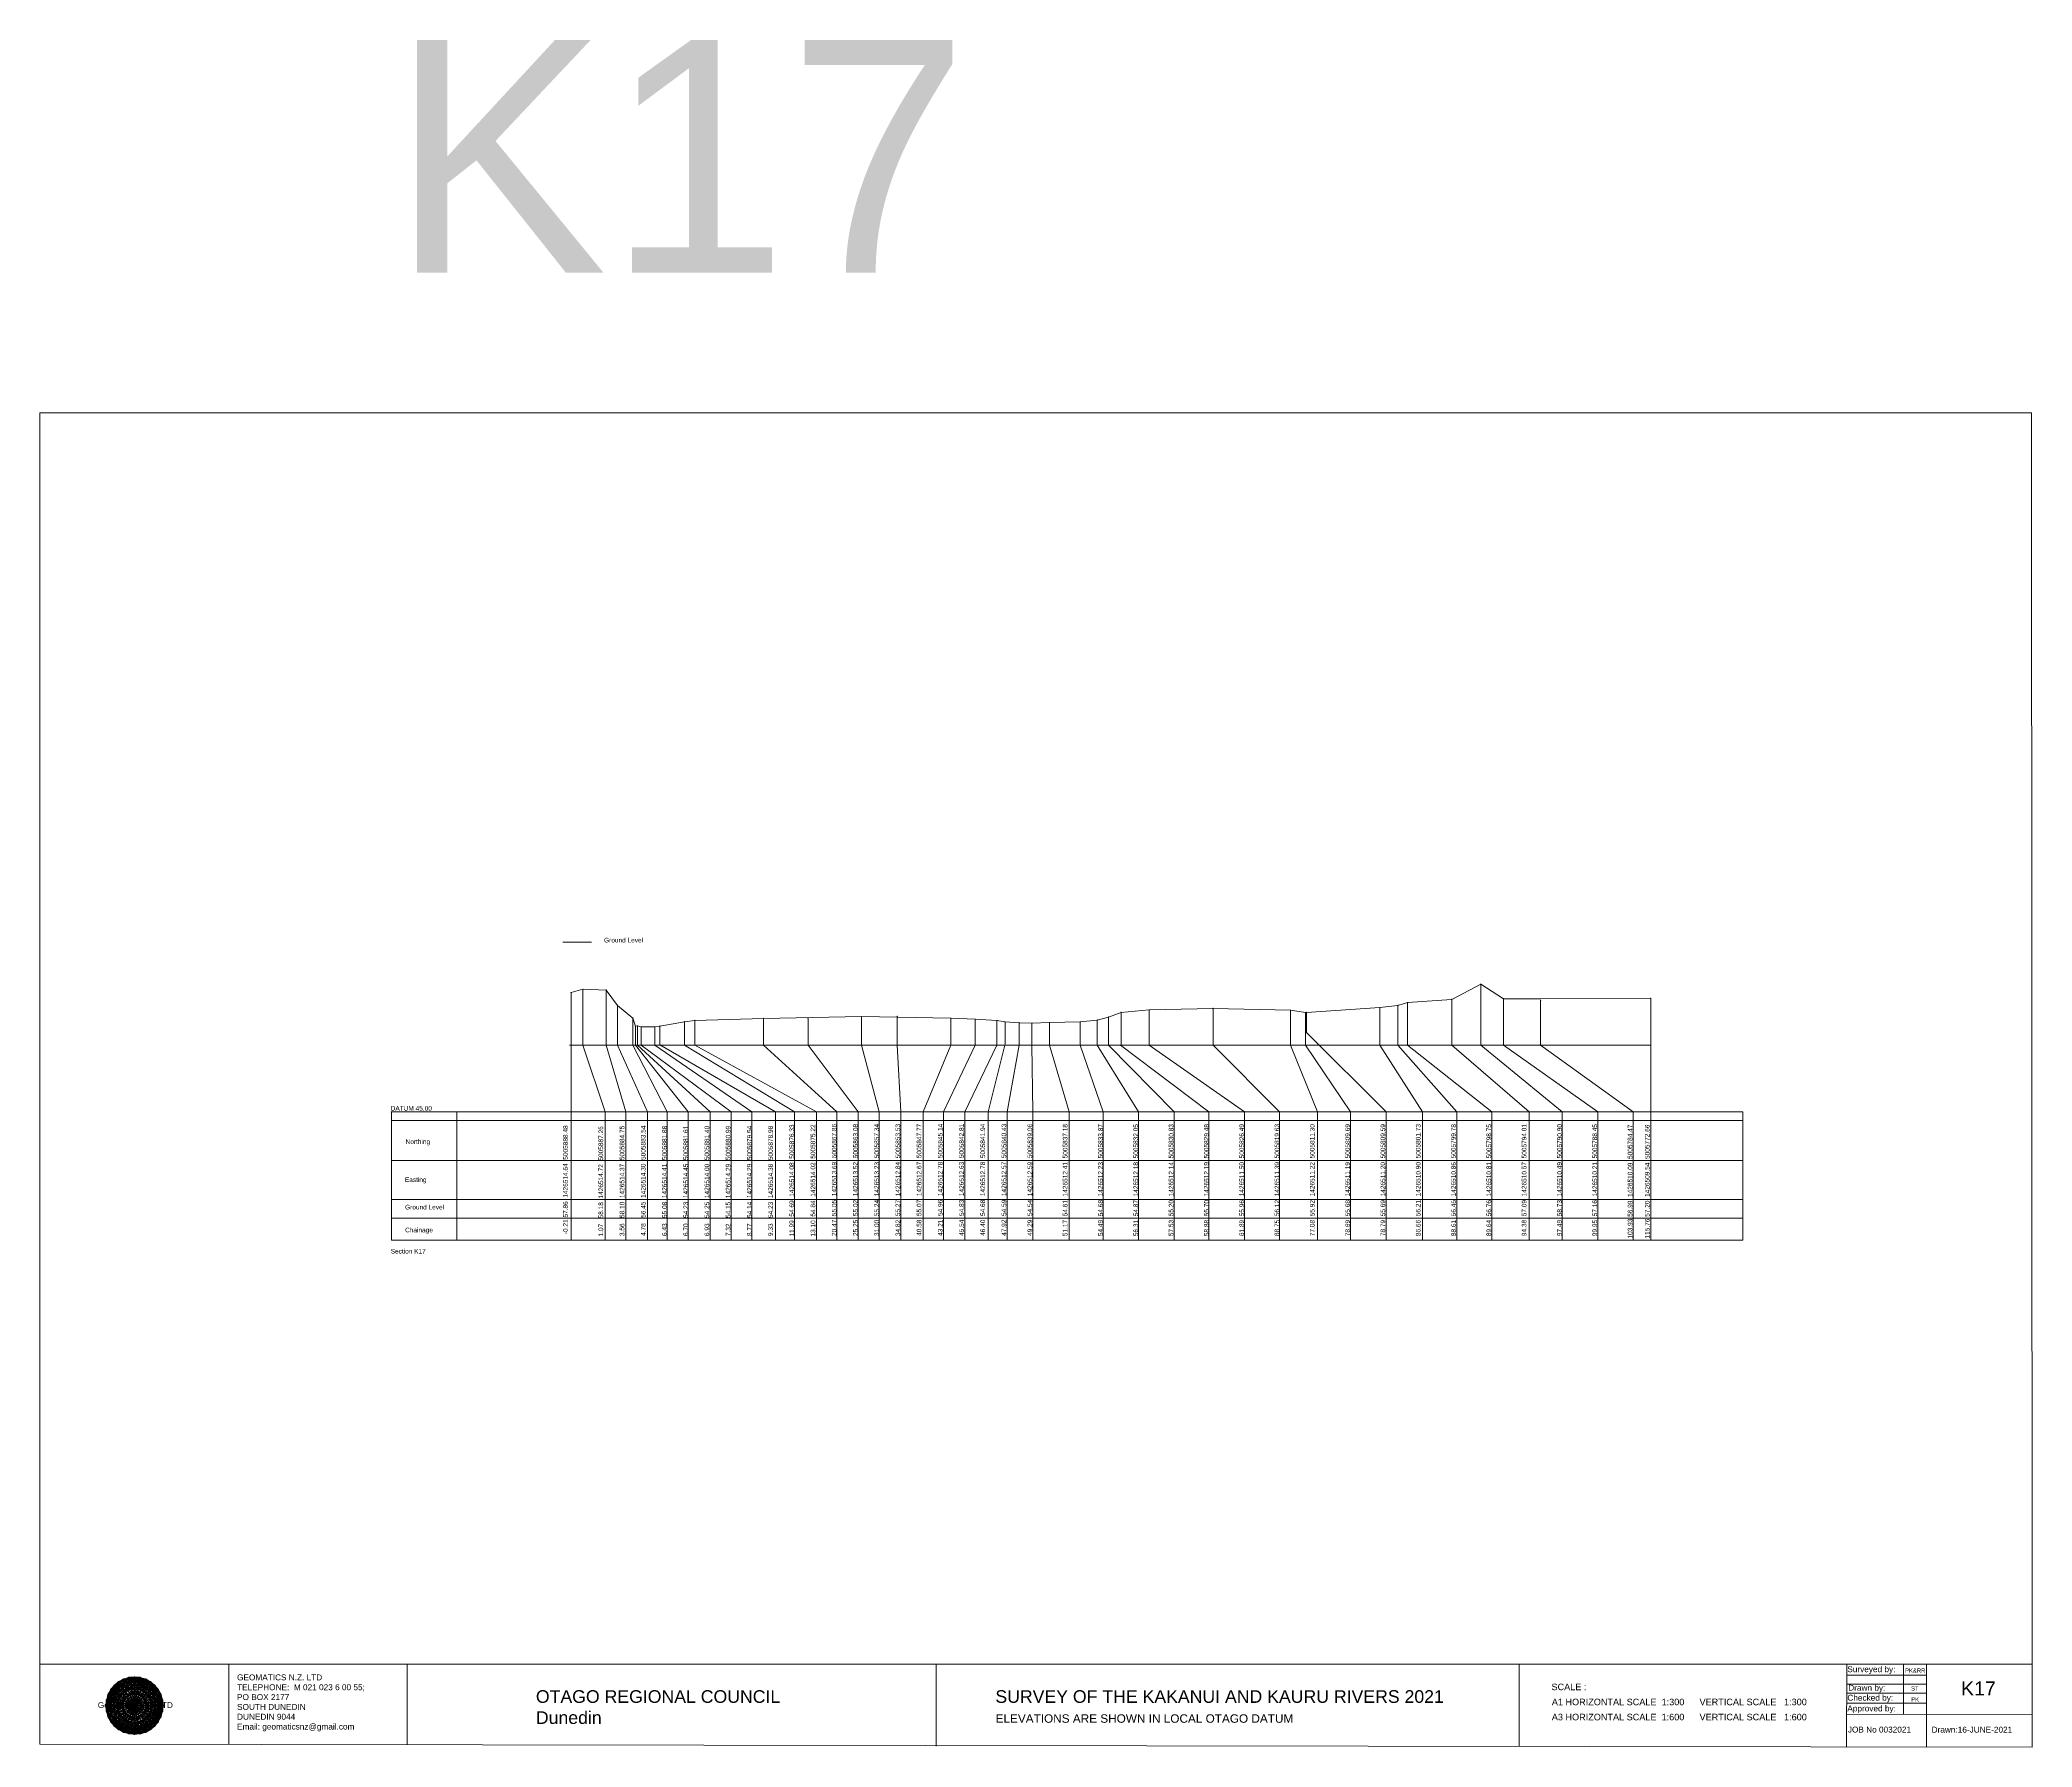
# Model space of a CAD drawing. Header units: millimetres. Extents: x -13804604 to 13046302109, y -19137686871 to 1424964600.
# Drawn here: x -1282167 to -1068168, y -23210 to 160139 of the extents above; entities that cross this region are included whole.
import ezdxf

# ---------------------------------------------------------------- set-up
doc = ezdxf.new("R2010")
doc.units = ezdxf.units.MM
doc.header["$PDMODE"] = 35
doc.header["$PDSIZE"] = 20
doc.layers.get('0').update_dxf_attribs({"lineweight": 0})
doc.layers.add('geo', color=7, linetype='Continuous', lineweight=0)
doc.styles.get("Standard").update_dxf_attribs({"font": 'arial.ttf'})

# ---------------------------------------------------------------- blocks, each defined once
blk = doc.blocks.new('Geomatics_Circle_SPT')
at = {"layer": 'geo', "color": 2, "linetype": 'Continuous', "lineweight": 0}
for p, q in [((0, 25.2), (-25.2, 0)), ((-24.7, 4.9), (-4.9, 24.7)), ((-24.7, -4.9), (4.9, 24.7)), ((-9.7, 23.3), (-23.3, 9.6)), ((9.7, 23.3), (-23.3, -9.7)), ((-21, 14), (-14, 21)), ((-21, -14), (14, 21)), ((0, 0), (-17.8, 17.8)), ((-14, 21), (21, -14)), ((23.3, -9.7), (-9.7, 23.3)), ((-4.9, 24.7), (24.7, -4.9)), ((25.2, 0), (0, 25.2)), ((0, 0), (17.8, 17.8)), ((4.9, 24.7), (24.7, 4.9)), ((23.3, 9.7), (9.7, 23.3)), ((14, 21), (21, 14)), ((17.8, 18.1), (17.8, 18.1)), ((4.9, -24.7), (-24.7, 4.9)), ((-24.7, 0), (0, -24.7)), ((-23.3, 9.7), (9.7, -23.3)), ((14, -21), (-21, 14)), ((0, 0), (-17.8, -17.8)), ((21, 14), (-14, -21)), ((-9.7, -23.3), (23.3, 9.7)), ((24.7, 4.9), (-4.9, -24.7)), ((0, 0), (17.8, -17.8)), ((0, -24.8), (25.2, 0)), ((-4.9, -24.7), (-24.7, -4.9)), ((-23.3, -9.7), (-9.7, -23.3)), ((-14, -21), (-21, -14)), ((24.7, -4.9), (4.9, -24.7)), ((9.7, -23.3), (23.3, -9.7)), ((21, -14), (14, -21)), ((-17.8, -17.8), (-17.8, -17.8)), ((4.9, -24.7), (4.9, -24.7)), ((18.1, -17.8), (18.1, -17.8))]:
    blk.add_line(p, q, dxfattribs=at)
at = {"layer": 'geo', "color": 1, "linetype": 'Continuous', "lineweight": 0}
for p, q in [((-25.2, 0), (9.7, 23.3)), ((-25.2, 0), (-9.6, 23.3)), ((-4.9, 24.8), (-24.7, -4.9)), ((4.9, 24.7), (-24.7, 4.9)), ((14, 21), (-24.7, -4.9)), ((-14, 21), (-24.7, 4.9)), ((-23.3, 9.7), (0, 25.2)), ((-23.3, -9.6), (0, 25.2)), ((-23.3, -9.6), (17.8, 17.8)), ((-23.3, 9.7), (-17.8, 17.9)), ((-23.3, -9.6), (-17.8, 17.9)), ((-23.3, 9.7), (17.8, 17.8)), ((4.9, 24.8), (-21, -14)), ((-4.9, 24.7), (-21, 14)), ((14, 21), (-21, 14)), ((-14, 21), (-21, -14)), ((-17.9, 17.6), (-17.9, 17.6)), ((-17.8, 17.8), (9.7, 23.3)), ((-17.8, 17.8), (-9.6, 23.3)), ((-17.8, -17.8), (9.7, 23.3)), ((-17.8, -17.8), (-9.7, 23.3)), ((-9.7, -23.3), (-17.8, 17.8)), ((-17.8, 17.8), (9.7, -23.3)), ((-17.8, 17.8), (23.3, -9.6)), ((-17.8, 17.8), (23.3, 9.7)), ((4.9, 24.7), (-14, 21)), ((-4.9, 24.7), (-14, -20.9)), ((0, 0), (-14, 21)), ((-14, 21), (-4.9, -24.7)), ((-14, 21), (-14, 21)), ((24.7, -4.9), (-14, 21)), ((21, 14), (-14, 21)), ((-9.8, 23.1), (-9.8, 23.1)), ((-9.7, 23.3), (0, 25.2)), ((-9.7, 23.3), (0, -25.2)), ((-9.7, -23.3), (0, 25.2)), ((-9.6, 23.3), (17.8, -17.8)), ((-9.6, 23.3), (25.2, 0)), ((-9.6, 23.3), (17.8, 17.8)), ((-9.6, -23.3), (17.8, 17.9)), ((0, 0), (-4.9, 24.7)), ((-4.9, 24.7), (-4.9, 24.7)), ((21, -14), (-4.9, 24.7)), ((24.8, 4.9), (-4.9, 24.7)), ((14, 21), (-4.9, 24.7)), ((-0.2, 25.1), (-0.2, 25.1)), ((0, 25.2), (9.7, -23.3)), ((0, 25.2), (23.3, -9.7)), ((0, 25.2), (23.3, 9.7)), ((0, 25.2), (9.7, 23.3)), ((0, 0), (4.9, 24.7)), ((0, -25.2), (9.7, 23.3)), ((0, 0), (14, 21)), ((21, 14), (4.9, 24.8)), ((14, -21), (4.9, 24.7)), ((24.7, -4.9), (4.9, 24.7)), ((4.9, 24.7), (4.9, 24.7)), ((4.9, -24.7), (14, 21)), ((9.4, 23.3), (9.4, 23.3)), ((9.7, 23.3), (17.8, -17.8)), ((9.7, 23.3), (25.2, 0)), ((9.7, 23.3), (17.8, 17.9)), ((17.8, 17.8), (9.7, -23.3)), ((21, -14), (14, 21)), ((24.7, 4.9), (14, 21)), ((14, 21), (14, 21)), ((17.6, 17.9), (17.6, 17.9)), ((17.8, 17.8), (23.3, -9.7)), ((17.8, 17.8), (23.3, 9.7)), ((-25.2, 0), (23.3, 9.7)), ((-25.2, 0), (-23.3, 9.7)), ((-23.3, -9.7), (-25.2, 0)), ((-9.6, -23.3), (-25.2, 0)), ((9.7, -23.3), (-25.2, 0)), ((21, 14), (-24.7, 4.9)), ((-21, 14), (-24.7, -4.9)), ((0, 0), (-24.7, 4.9)), ((-24.7, 4.9), (-21, -14)), ((-24.7, 4.9), (-4.9, -24.7)), ((-24.7, 4.9), (14, -21)), ((-24.7, 4.9), (-24.7, 4.9)), ((0, 0), (-24.7, -4.9)), ((-17.8, -17.8), (-23.3, 9.7)), ((0, -25.2), (-23.3, 9.7)), ((-23.3, 9.7), (17.8, -17.8)), ((-23.3, 9.7), (25.2, 0)), ((-23.3, 9.4), (-23.3, 9.4)), ((-23.3, -9.7), (25.2, 0)), ((0, 0), (-21, 14)), ((-21, 14), (-14, -21)), ((-21, 14), (4.9, -24.7)), ((-21, 14), (-21, 14)), ((24.7, 4.9), (-21, 14)), ((0, 0), (-21, -14)), ((-17.8, -17.8), (23.3, 9.7)), ((-14, -21), (24.7, 4.9)), ((0, 0), (-14, -21)), ((25.2, 0), (-9.6, -23.3)), ((-4.9, -24.7), (21, 14)), ((0, 0), (-4.9, -24.7)), ((0, 0), (21, 14)), ((23.3, 9.7), (0, -25.2)), ((0, 0), (24.8, 4.9)), ((0, 0), (4.9, -24.7)), ((0, 0), (14, -21)), ((0, 0), (21, -14)), ((0, 0), (24.8, -4.9)), ((4.9, -24.7), (24.7, 4.9)), ((25.2, 0), (9.7, -23.3)), ((14, -21), (21, 14)), ((23.3, 9.7), (17.8, -17.8)), ((24.7, -4.9), (21, 14)), ((21, 14), (21, 14)), ((21, -14), (24.7, 4.9)), ((23.1, 9.8), (23.1, 9.8)), ((23.3, 9.7), (25.2, 0)), ((25.2, 0), (23.3, -9.6)), ((24.7, 4.9), (24.7, 4.9)), ((25.1, 0.2), (25.1, 0.2)), ((-25.2, 0), (23.3, -9.7)), ((-25.1, -0.2), (-25.1, -0.2)), ((-24.7, -4.9), (-24.7, -4.9)), ((-24.7, -4.9), (-14, -21)), ((-24.7, -4.9), (4.9, -24.7)), ((-24.7, -4.9), (21, -14)), ((-17.8, -17.8), (-23.3, -9.7)), ((0, -25.2), (-23.3, -9.6)), ((17.8, -17.8), (-23.3, -9.6)), ((-23.1, -9.8), (-23.1, -9.8)), ((-21, -14), (24.7, -4.9)), ((-21, -14), (-21, -14)), ((-21, -14), (-4.9, -24.7)), ((-21, -14), (14, -21)), ((23.3, -9.7), (-17.8, -17.8)), ((-14, -21), (21, -14)), ((-4.9, -24.7), (24.7, -4.9)), ((23.3, -9.6), (0, -25.2)), ((4.9, -24.7), (21, -14)), ((14, -21), (24.7, -4.9)), ((23.3, -9.6), (17.8, -17.8)), ((21, -14), (21, -14)), ((23.3, -9.4), (23.3, -9.4)), ((24.7, -4.9), (24.7, -4.9)), ((-9.6, -23.3), (-17.8, -17.8)), ((9.7, -23.3), (-17.8, -17.8)), ((-17.6, -17.9), (-17.6, -17.9)), ((-14, -21), (-14, -21)), ((-14, -21), (4.9, -24.7)), ((17.8, -17.8), (-9.7, -23.3)), ((0, -25.2), (-9.7, -23.3)), ((-9.4, -23.3), (-9.4, -23.3)), ((-4.9, -24.7), (14, -21)), ((-4.9, -24.7), (-4.9, -24.7)), ((9.7, -23.3), (0, -25.2)), ((0.2, -25.1), (0.2, -25.1)), ((4.9, -24.7), (4.9, -24.7)), ((17.8, -17.8), (9.7, -23.3)), ((9.8, -23.1), (9.8, -23.1)), ((14, -21), (14, -21)), ((17.9, -17.6), (17.9, -17.6))]:
    blk.add_line(p, q, dxfattribs=at)
at = {"layer": 'geo', "color": 114, "linetype": 'Continuous', "lineweight": 0}
for p, q in [((17.9, 17.8), (-25.2, 0)), ((-24.7, 4.9), (14, 21)), ((9.7, 23.3), (-23.3, 9.7)), ((-20.9, 14), (4.9, 24.7)), ((0, 25.2), (-17.8, 17.8)), ((-17.8, 17.8), (0, -25.2)), ((-14, 21), (-4.9, 24.7)), ((4.9, -24.7), (-14, 21)), ((0, 0), (-9.7, 23.3)), ((-4.9, 24.7), (14, -21)), ((17.8, -17.8), (0, 25.2)), ((0, 0), (9.7, 23.3)), ((4.9, 24.7), (21, -14)), ((23.3, -9.7), (9.7, 23.3)), ((14, 21), (24.7, -4.9)), ((25.2, 0), (17.8, 17.8)), ((-24.7, -4.9), (21, 14)), ((-14, -21), (-24.7, 4.9)), ((0, 0), (-23.3, 9.7)), ((-23.3, 9.7), (-9.7, -23.3)), ((0, 0), (-23.3, -9.7)), ((-4.9, -24.7), (-21, 14)), ((24.8, 4.9), (-20.9, -14)), ((0, 0), (-9.7, -23.3)), ((0, 0), (23.3, 9.7)), ((0, 0), (9.7, -23.3)), ((0, 0), (23.3, -9.7)), ((21, 14), (24.7, 4.9)), ((-25.2, 0), (-17.8, -17.8)), ((-21, -14), (-24.7, -4.9)), ((-17.8, -17.8), (25.2, 0)), ((24.8, -4.9), (-14, -21)), ((-9.6, -23.3), (23.3, -9.7)), ((21, -14), (-4.9, -24.8)), ((0, -25.2), (17.9, -17.8)), ((14, -21), (4.9, -24.8))]:
    blk.add_line(p, q, dxfattribs=at)
at = {"layer": 'geo', "color": 250, "linetype": 'Continuous', "lineweight": 0}
for p, q in [((-17.8, 17.8), (17.8, 17.8)), ((-17.8, -17.8), (-17.8, 17.8)), ((-14, 21), (-14, 21)), ((14, 21), (-14, 21)), ((-14, 20.9), (-14, -21)), ((-9.7, 23.3), (9.7, 23.3)), ((-9.7, -23.3), (-9.7, 23.3)), ((-4.9, 24.7), (4.9, 24.7)), ((-4.9, 24.7), (-4.9, -24.7)), ((0, 0), (0, 25.2)), ((4.9, 24.7), (4.9, -24.7)), ((9.7, -23.3), (9.7, 23.3)), ((14, 21), (14, -21)), ((17.8, -17.8), (17.8, 17.8)), ((0, 0), (-25.2, 0)), ((24.7, 4.9), (-24.7, 4.9)), ((-24.7, 4.9), (-24.7, -4.9)), ((-23.3, 9.7), (23.3, 9.7)), ((-23.3, 9.7), (-23.3, 9.7)), ((-23.3, -9.7), (-23.3, 9.7)), ((21, 14), (-21, 14)), ((-21, 14), (-21, -14)), ((0, 0), (0, -25.2)), ((0, 0), (25.2, 0)), ((21, 14), (21, 14)), ((21, -14), (21, 14)), ((23.3, 9.7), (23.3, -9.7)), ((24.7, 4.9), (24.7, 4.9)), ((24.7, -4.9), (24.7, 4.9)), ((-24.7, -4.9), (24.7, -4.9)), ((23.3, -9.7), (-23.3, -9.7)), ((-21, -14), (21, -14)), ((17.8, -17.8), (-17.8, -17.8)), ((-14, -21), (14, -21)), ((9.7, -23.3), (-9.7, -23.3)), ((-4.9, -24.7), (4.9, -24.7))]:
    blk.add_line(p, q, dxfattribs=at)
blk = doc.blocks.new('GeomaticsNZ TITLE BLOCK')
at = {"color": 7, "linetype": 'Continuous', "lineweight": 0}
for p, q in [((0, 94.9), (0, 1579.2)), ((0, 1579.2), (2363.4, 1579.2)), ((2363.4, 1579.2), (2364, 94.9)), ((2364, 94.9), (0, 94.9)), ((0, 94.9), (0, 0)), ((15.9, 94.9), (2364, 94.9)), ((224.3, 95.2), (224.3, -0.3)), ((2364, 94.9), (382.6, 94.9)), ((435.8, 95.2), (435.8, -0.7)), ((1063.4, 94.9), (1063.4, -2.4)), ((1755.4, 94.9), (1755.4, -2.6)), ((2143.9, 94.9), (2143.7, -3)), ((2211.5, 94.9), (2211.5, 36.1)), ((2238.6, 94.8), (2238.6, -3.2)), ((2364, -3.5), (2364, 94.9)), ((2143.9, 81.9), (2238.6, 81.7)), ((2143.9, 71), (2238.6, 71)), ((2143.6, 60.4), (2238.6, 60.4)), ((2143.8, 48.6), (2238.6, 48.6)), ((2143.8, 35.4), (2364, 35.3)), ((0, 0), (2364, -3.5))]:
    blk.add_line(p, q, dxfattribs=at)
at = {"color": 7, "linetype": 'Continuous', "lineweight": 0, "xscale": 1.36, "yscale": 1.36, "zscale": 1.36}
blk.add_blockref('Geomatics_Circle_SPT', (112.4, 45.7), dxfattribs=at)
at = {"color": 7, "linetype": 'Continuous', "lineweight": 0}
for s, p in [('PK&RR', (2213.2, 84.8)), ('ST', (2220.3, 63.6)), ('PK', (2220.4, 50.6))]:
    blk.add_text(s, height=5, dxfattribs=at).set_placement(p)
at = {"color": 7, "linetype": 'Continuous', "lineweight": 0, "attachment_point": 1}
for s, width, heights, insert, char_height in [('{\\C256;GEOMATICS N.Z. LTD                   \\PTELEPHONE:  M 021 023 6 00 55;\\PPO BOX 2177\\PSOUTH DUNEDIN\\PDUNEDIN 9044\\PEmail: geomaticsnz@gmail.com}', 3535.727, [94.7], (234, 82.7), 7), ('{\\C256;Surveyed by:}', 3535.727, [0], (2144.7, 92.4), 7), ('{\\C256;Geomatics N.Z. LTD                   }', 125.079, [15.8], (68.8, 49.9), 7), ('{\\C256;OTAGO REGIONAL COUNCIL\\PDunedin}', 3535.727, [0], (588.6, 64), 15), ('{\\C256;SURVEY OF THE KAKANUI AND KAURU RIVERS 2021}', 3535.727, [0], (1133.8, 64), 15), ('{\\C256;Checked by:}', 3535.727, [0], (2144.7, 58.6), 7), ('{\\C256;Drawn by:}', 3535.727, [0], (2145.8, 70.4), 7), ('{\\C256;ELEVATIONS ARE SHOWN IN LOCAL OTAGO DATUM}', 3535.727, [0], (1134.1, 35.4), 10), ('{\\C256;Approved by:}', 3535.727, [0], (2144.7, 45.9), 7), ('{\\C256;JOB No 0032021}', 3535.727, [0], (2145.3, 20.8), 7), ('{\\C256;Drawn:16-JUNE-2021}', 3535.727, [0], (2244.7, 20.7), 7)]:
    blk.add_mtext_dynamic_manual_height_columns(s, width=width, gutter_width=159, heights=heights, dxfattribs=dict(at, insert=insert, char_height=char_height))

msp = doc.modelspace()

# ---------------------------------------------------------------- linework, layer by layer
at = {"color": 1, "linetype": 'Continuous', "lineweight": 0}
msp.add_line((-1225993.886, 63229.79), (-1222921.714, 63229.79), dxfattribs=at)
at = {"color": 7, "lineweight": 0}
for p, q in [((-1225104.445, 57822.549), (-1225104.445, 31248.305)), ((-1109139.187, 57200), (-1109139.187, 31248.305)), ((-1244407.966, 45000), (-1099249.793, 45000)), ((-1221430.811, 31248.305), (-1221430.811, 45000)), ((-1219210.555, 31248.305), (-1219210.555, 45000)), ((-1216893.131, 31248.305), (-1216893.131, 45000)), ((-1214768.834, 31248.305), (-1214768.834, 45000)), ((-1212908.281, 45000), (-1212908.281, 44993.737)), ((-1212515.77, 31248.305), (-1212515.77, 45000)), ((-1210160.305, 31248.305), (-1210160.305, 45000)), ((-1207922.487, 31248.305), (-1207922.487, 45000)), ((-1205694.431, 31248.305), (-1205694.431, 45000)), ((-1201090.078, 31248.305), (-1201090.078, 45000)), ((-1198726.612, 31248.305), (-1198726.612, 45000)), ((-1196562.864, 31248.305), (-1196562.864, 45000)), ((-1194282.677, 31248.305), (-1194282.677, 45000)), ((-1192019.046, 31248.305), (-1192019.046, 45000)), ((-1189688.891, 31248.305), (-1189688.891, 45000)), ((-1187292.164, 31248.305), (-1187292.164, 45000)), ((-1185113.975, 31248.305), (-1185113.975, 45000)), ((-1182800.476, 31248.305), (-1182800.476, 45000)), ((-1178256.657, 31248.305), (-1178256.657, 45000)), ((-1175493.753, 31248.305), (-1175493.753, 45000)), ((-1171615.715, 31248.305), (-1171615.715, 45000)), ((-1167954, 31248.305), (-1167954, 45000)), ((-1164142.534, 31248.305), (-1164142.534, 45000)), ((-1160314.413, 31248.305), (-1160314.413, 45000)), ((-1156618.129, 31248.305), (-1156618.129, 45000)), ((-1152778.333, 31248.305), (-1152778.333, 45000)), ((-1141398.633, 31248.305), (-1141398.633, 45000)), ((-1137538.458, 31248.305), (-1137538.458, 45000)), ((-1133641.599, 31248.305), (-1133641.599, 45000)), ((-1129969.418, 31248.305), (-1129969.418, 45000)), ((-1126213.053, 31248.305), (-1126213.053, 45000)), ((-1122200.56, 31248.305), (-1122200.56, 45000)), ((-1114820.924, 31248.305), (-1114820.924, 45000)), ((-1111019.32, 31248.305), (-1111019.32, 45000)), ((-1099249.793, 45000), (-1099249.793, 31248.305))]:
    msp.add_line(p, q, dxfattribs=at)
at = {"lineweight": 0}
for p, q in [((-1223827.481, 58177), (-1223827.481, 52181.351)), ((-1221333.2, 58097), (-1221333.2, 52181.351)), ((-1220121.288, 56447), (-1220121.288, 52181.351)), ((-1166020.236, 55698), (-1166020.236, 52181.351)), ((-1163002.637, 55958), (-1163002.637, 52181.351)), ((-1156145.073, 56118), (-1156145.073, 52181.351)), ((-1146205.868, 55679), (-1146205.868, 52181.351)), ((-1146106.38, 55689), (-1146106.38, 53539.996)), ((-1138240.714, 56209), (-1138240.714, 52181.351)), ((-1136290.735, 56449), (-1136290.735, 52181.351)), ((-1135259.549, 56759), (-1135259.549, 52181.351)), ((-1130513.667, 57089), (-1130513.667, 52181.351)), ((-1124943.391, 57159), (-1124943.391, 52181.351)), ((-1120961.906, 56989), (-1120961.906, 52181.351)), ((-1218465.418, 55077), (-1218465.418, 52181.351)), ((-1218195.993, 54227), (-1218195.993, 52181.351)), ((-1217966.821, 54247), (-1217966.821, 52181.351)), ((-1217572.746, 54147), (-1217572.746, 52181.351)), ((-1216123.343, 54137), (-1216123.343, 52181.351)), ((-1212908.281, 54687), (-1212908.281, 52181.351)), ((-1211796.813, 54837), (-1211796.813, 52181.351)), ((-1204429.522, 55047), (-1204429.522, 52181.351)), ((-1199646.549, 55017), (-1199646.549, 52181.351)), ((-1193899.504, 55238), (-1193899.504, 52181.351)), ((-1190075.807, 55268), (-1190075.807, 52181.351)), ((-1184314.169, 55068), (-1184314.169, 52181.351)), ((-1181691.307, 54958), (-1181691.307, 52181.351)), ((-1179357.122, 54828), (-1179357.122, 52181.351)), ((-1176976.667, 54588), (-1176976.667, 52181.351)), ((-1175608.557, 54538), (-1175608.557, 52181.351)), ((-1173722.84, 54608), (-1173722.84, 52181.351)), ((-1170408.216, 54678), (-1170408.216, 52181.351)), ((-1168587.716, 54868), (-1168587.716, 52181.351)), ((-1167367.107, 55198), (-1167367.107, 52181.351))]:
    msp.add_line(p, q, dxfattribs=at)
for p, q in [((-1146106.38, 53539.996), (-1137538.458, 45000)), ((-1223827.481, 52181.351), (-1221430.811, 45000)), ((-1221333.2, 52181.351), (-1219210.555, 45000)), ((-1220121.288, 52181.351), (-1216893.131, 45000)), ((-1218465.418, 52181.351), (-1214768.834, 45000)), ((-1218195.993, 52181.351), (-1212515.77, 45000)), ((-1217966.821, 52181.351), (-1210160.305, 45000)), ((-1217572.746, 52181.351), (-1207922.487, 45000)), ((-1216123.343, 52181.351), (-1205694.431, 45000)), ((-1212908.281, 52181.351), (-1201090.078, 45000)), ((-1211796.813, 52181.351), (-1198726.612, 45000)), ((-1204429.522, 52181.351), (-1196562.864, 45000)), ((-1199646.549, 52181.351), (-1194282.677, 45000)), ((-1193899.504, 52181.351), (-1192019.046, 45000)), ((-1190075.807, 52181.351), (-1189688.891, 45000)), ((-1184314.169, 52181.351), (-1187292.164, 45000)), ((-1181691.307, 52181.351), (-1185113.975, 45000)), ((-1179357.122, 52181.351), (-1182800.476, 45000)), ((-1176976.667, 52181.351), (-1178256.657, 45000)), ((-1175608.557, 52181.351), (-1175493.753, 45000)), ((-1173722.84, 52181.351), (-1171615.715, 45000)), ((-1170408.216, 52181.351), (-1167954, 45000)), ((-1168587.716, 52181.351), (-1164142.534, 45000)), ((-1167367.107, 52181.351), (-1160314.413, 45000)), ((-1166083.315, 52181.351), (-1156618.129, 45000)), ((-1163002.637, 52181.351), (-1152778.333, 45000)), ((-1156145.073, 52181.351), (-1149001.034, 45000)), ((-1146205.868, 52181.351), (-1141398.633, 45000)), ((-1138240.714, 52181.351), (-1133641.599, 45000)), ((-1136290.735, 52181.351), (-1129969.418, 45000)), ((-1135259.549, 52181.351), (-1126213.053, 45000)), ((-1130513.667, 52181.351), (-1122200.56, 45000)), ((-1124943.391, 52181.351), (-1114820.924, 45000)), ((-1120961.906, 52181.351), (-1111019.32, 45000)), ((-1149001.034, 45000), (-1149001.034, 31248.305))]:
    msp.add_line(p, q)
at = {"linetype": 'Continuous', "lineweight": 0}
msp.add_line((-1225283.4, 52181.351), (-1109139.187, 52181.351), dxfattribs=at)
at = {"color": 7, "linetype": 'Continuous', "lineweight": 0}
for p, q in [((-1244407.966, 45000), (-1244407.966, 31248.305)), ((-1237394.816, 45000), (-1237394.816, 31248.305)), ((-1244407.966, 44076.552), (-1099249.793, 44076.552)), ((-1244407.966, 39805.14), (-1099249.793, 39805.14)), ((-1244407.966, 35602.182), (-1099249.793, 35602.182)), ((-1244407.966, 33593.469), (-1099249.793, 33593.469)), ((-1244407.966, 31248.305), (-1099249.793, 31248.305)), ((-1241226.802, 29878.784), (-1241226.802, 29878.784))]:
    msp.add_line(p, q, dxfattribs=at)
at = {"color": 1, "lineweight": 0}
msp.add_lwpolyline([(-1225104.445, 57822.549), (-1223827.481, 58177), (-1221333.2, 58097), (-1220121.288, 56447), (-1218465.418, 55077), (-1218195.993, 54227), (-1217966.821, 54247), (-1217572.746, 54147), (-1216123.343, 54137), (-1215565.309, 54227), (-1212908.281, 54687), (-1211796.813, 54837), (-1204429.522, 55047), (-1193899.504, 55238), (-1184314.169, 55068), (-1181691.307, 54958), (-1179357.122, 54828), (-1178493.705, 54670.971), (-1176976.667, 54588), (-1175608.557, 54538), (-1173722.84, 54608), (-1170408.216, 54678), (-1168587.716, 54868), (-1167367.107, 55198), (-1166020.236, 55698), (-1163002.637, 55958), (-1156145.073, 56118), (-1147815.686, 55919), (-1146205.868, 55679), (-1146106.38, 55689), (-1138240.714, 56209), (-1136290.735, 56449), (-1135259.549, 56759), (-1130513.667, 57089), (-1127403.031, 58729), (-1124943.391, 57159), (-1120961.906, 57159), (-1109139.187, 57200)], dxfattribs=at)
at = {"color": 7, "lineweight": 0}
for points in [[(-1127403.031, 58729), (-1127403.031, 52181.351), (-1118636.945, 45000), (-1118636.945, 31248.305)], [(-1147815.686, 55919), (-1147815.686, 52181.351), (-1144923.678, 45000), (-1144923.678, 31248.305)], [(-1215565.309, 54227), (-1215559.931, 52207.237), (-1203165.705, 45000), (-1203165.705, 31248.305)], [(-1178493.724, 54678), (-1178487.409, 52305.932), (-1180313.154, 45000), (-1180313.154, 31248.305)]]:
    msp.add_lwpolyline(points, dxfattribs=at)
at = {"lineweight": 0}
for p in [(-1225104.445, 57822.549), (-1223827.481, 58177), (-1221333.2, 58097), (-1127403.031, 58729), (-1220121.288, 56447), (-1166020.236, 55698), (-1163002.637, 55958), (-1156145.073, 56118), (-1147815.686, 55919), (-1146205.868, 55679), (-1146106.38, 55689), (-1138240.714, 56209), (-1136290.735, 56449), (-1135259.549, 56759), (-1130513.667, 57089), (-1124943.391, 57159), (-1120961.906, 56989), (-1109139.187, 57200), (-1218465.418, 55077), (-1218195.993, 54227), (-1217966.821, 54247), (-1217572.746, 54147), (-1216123.343, 54137), (-1215565.309, 54227), (-1212908.281, 54687), (-1211796.813, 54837), (-1204429.522, 55047), (-1199646.549, 55017), (-1193899.504, 55238), (-1190075.807, 55268), (-1184314.169, 55068), (-1181691.307, 54958), (-1179357.122, 54828), (-1178493.724, 54678), (-1176976.667, 54588), (-1175608.557, 54538), (-1173722.84, 54608), (-1170408.216, 54678), (-1168587.716, 54868), (-1167367.107, 55198)]:
    msp.add_point(p, dxfattribs=at)
at = {"linetype": 'Continuous', "lineweight": 0}
msp.add_point((-1244407.966, 45000), dxfattribs=at)

# ---------------------------------------------------------------- block references
at = {"color": 7, "linetype": 'Continuous', "lineweight": 0, "xscale": 90.52460151977424, "yscale": 90.52460151977424, "zscale": 90.52460151977424}
msp.add_blockref('GeomaticsNZ TITLE BLOCK', (-1282166.803, -22888.858), dxfattribs=at)

# ---------------------------------------------------------------- texts
at = {"color": 7, "linetype": 'Continuous', "lineweight": 0}
for s, height, p in [('Ground Level', 500, (-1221562.941, 63207.586)), ('DATUM 45.00', 500, (-1244478.712, 45146.766)), ('Northing', 500, (-1242881.707, 41560.657)), ('Easting', 500, (-1242954.511, 37481.59)), ('Ground Level', 500, (-1242936.435, 34533.521)), ('Chainage', 500, (-1242934.047, 32077.102)), ('Section K17', 500, (-1244478.723, 29797.682)), ('SCALE :  ', 700, (-1119794.507, -17091.384)), ('K17', 1500, (-1075808.478, -17657.439)), ('A1 HORIZONTAL SCALE  1:300      VERTICAL SCALE   1:300 ', 700, (-1119762.106, -18709.063)), ('A3 HORIZONTAL SCALE  1:600      VERTICAL SCALE   1:600', 700, (-1119762.106, -20326.742))]:
    msp.add_text(s, height=height, dxfattribs=at).set_placement(p)
at = {"color": 7, "lineweight": 0}
for s, p in [(' -0.21 57.86  1426514.64  5005888.48', (-1225457.325, 31681.646)), ('1.07   58.18  1426514.72  5005887.26', (-1221660.449, 31627.758)), ('3.56   58.10  1426514.37  5005884.75', (-1219381.749, 31674.484)), ('4.78   56.45  1426514.30  5005883.54', (-1217102.709, 31694.948)), ('6.43   55.08  1426514.41  5005881.88', (-1214823.668, 31677.554)), ('6.70   54.23  1426514.45  5005881.61', (-1212544.628, 31677.554)), ('6.93   54.25  1426514.00  5005881.40', (-1210265.587, 31677.554)), ('7.32   54.15  1426514.29  5005880.99', (-1207986.546, 31670.732)), ('8.77   54.14  1426514.29  5005879.54', (-1205707.506, 31675.507)), ('9.33   54.23  1426514.38  5005878.98', (-1203428.806, 31674.825)), ('11.99  54.69  1426514.08  5005876.33', (-1201149.766, 31627.758)), ('13.10  54.84  1426514.02  5005875.22', (-1198870.725, 31627.758)), ('20.47  55.05  1426513.69  5005867.86', (-1196591.684, 31683.352)), ('25.25  55.02  1426513.52  5005863.08', (-1194312.644, 31683.352)), ('31.00  55.24  1426513.23  5005857.34', (-1192033.603, 31674.484)), ('34.82  55.27  1426512.84  5005853.53', (-1189754.563, 31674.484)), ('40.58  55.07  1426512.67  5005847.77', (-1187475.522, 31694.948)), ('43.21  54.96  1426512.78  5005845.14', (-1185196.822, 31694.948)), ('45.54  54.83  1426512.63  5005842.81', (-1182917.782, 31694.948)), ('46.40  54.68  1426512.78  5005841.94', (-1180638.741, 31694.948)), ('47.92  54.59  1426512.57  5005840.43', (-1178360.042, 31694.948)), ('49.29  54.54  1426512.59  5005839.06', (-1175578.955, 31686.08)), ('51.17  54.61  1426512.41  5005837.18', (-1171786.498, 31665.957)), ('54.49  54.68  1426512.23  5005833.87', (-1167994.041, 31665.957)), ('56.31  54.87  1426512.18  5005832.05', (-1164201.583, 31665.957)), ('57.53  55.20  1426512.14  5005830.83', (-1160409.126, 31665.957)), ('58.88  55.70  1426512.19  5005829.48', (-1156616.669, 31665.957)), ('61.89  55.96  1426511.50  5005826.49', (-1152824.553, 31668.686)), ('68.75  56.12  1426511.39  5005819.63', (-1149032.437, 31668.686)), ('77.08  55.92  1426511.22  5005811.30', (-1145239.98, 31661.865)), ('78.69  55.68  1426511.19  5005809.69', (-1141447.523, 31661.865)), ('78.79  55.69  1426511.20  5005809.59', (-1137655.407, 31661.865)), ('86.66  56.21  1426510.90  5005801.73', (-1133863.291, 31666.64)), ('88.61  56.45  1426510.86  5005799.78', (-1130070.834, 31666.64)), ('89.64  56.76  1426510.81  5005798.75', (-1126278.718, 31666.64)), ('94.38  57.09  1426510.57  5005794.01', (-1122486.602, 31665.957)), ('97.49  58.73  1426510.49  5005790.90', (-1118694.145, 31665.957)), ('99.95  57.16  1426510.21  5005788.45', (-1114901.688, 31665.957)), ('103.93 56.99  1426510.09  5005784.47', (-1111109.572, 31411.818)), ('115.76 57.20  1426509.54  5005772.66', (-1109257.931, 31411.818))]:
    msp.add_text(s, height=500, rotation=90, dxfattribs=at).set_placement(p)
at = {"insert": (-1244527.582, 160139.013), "char_height": 25000, "attachment_point": 1}
msp.add_mtext_dynamic_manual_height_columns('K17', width=97508.68034, gutter_width=25000, heights=[0], dxfattribs=at)

doc.saveas('drawing.dxf')
